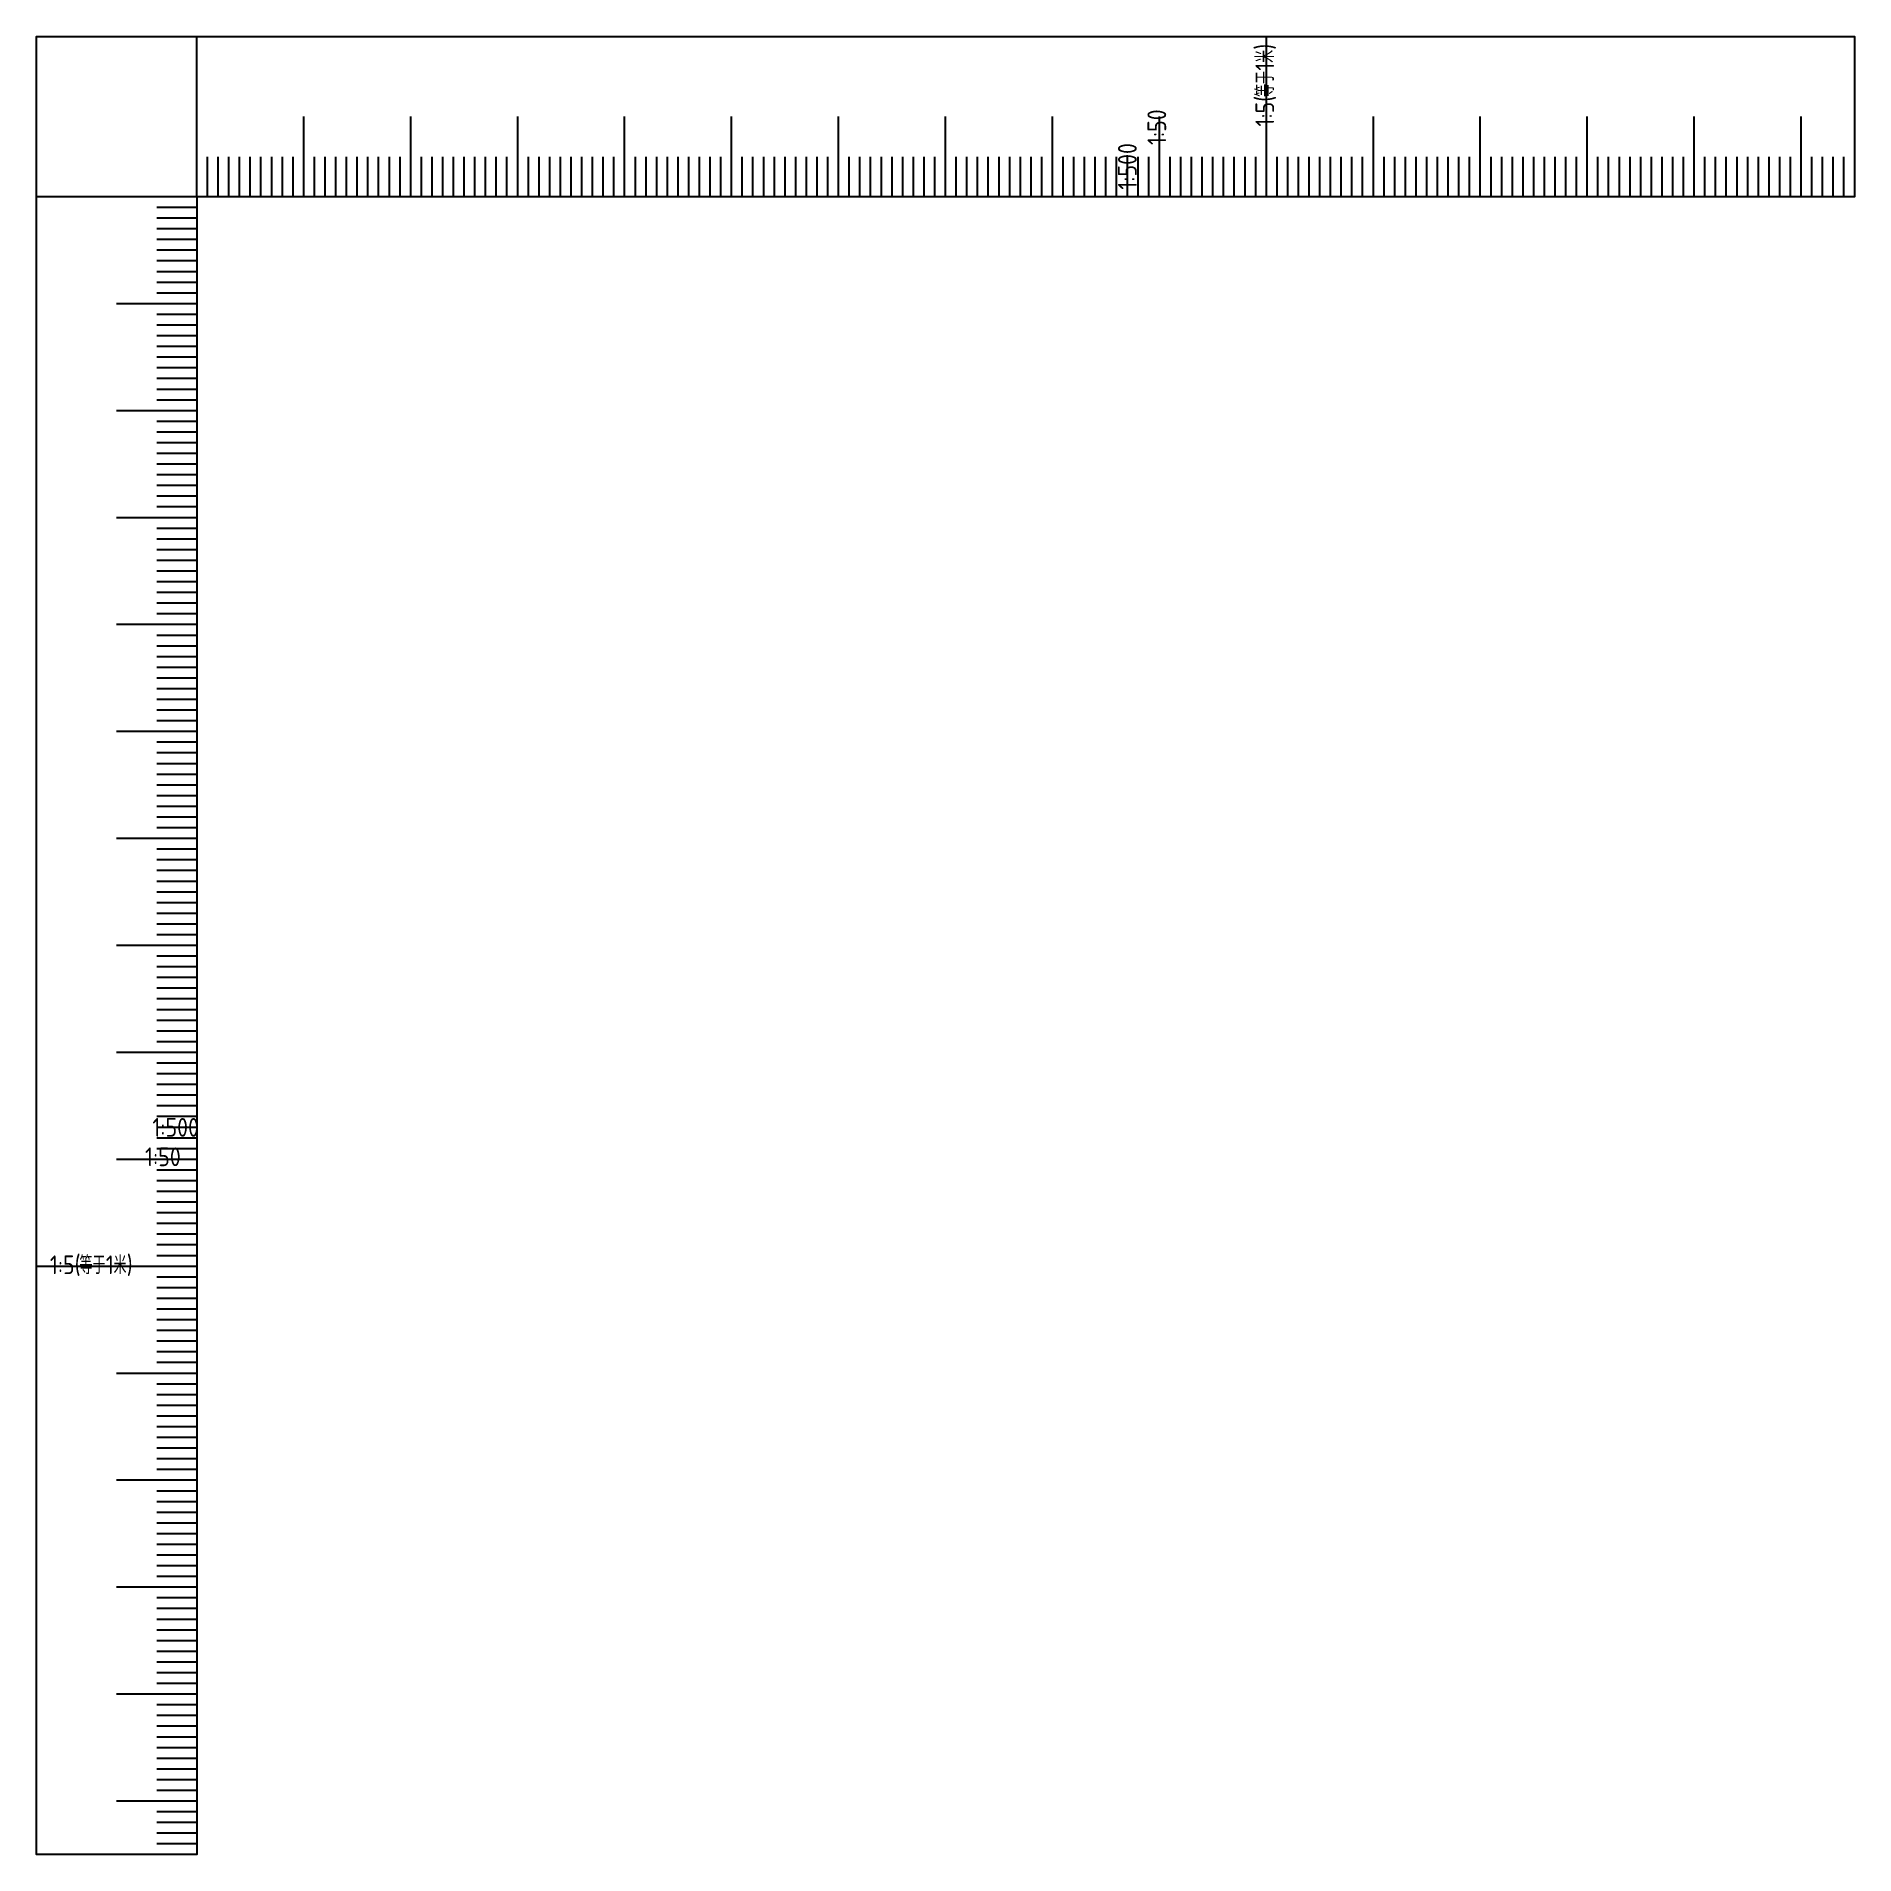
# Model space of a CAD drawing. Header units: millimetres. Extents: x 38046 to 69892, y 8139 to 15731.
# Drawn here: x 42796.9 to 43136.9, y 13550.1 to 13890.1 of the extents above; entities that cross this region are included whole.
import ezdxf

# ---------------------------------------------------------------- set-up
doc = ezdxf.new("R2010")
doc.units = ezdxf.units.MM
doc.header["$LTSCALE"] = 1000
doc.header["$MEASUREMENT"] = 0
doc.layers.get('0').update_dxf_attribs({"color": 3})
for name, color, linetype in [('PUB_TEXT', 3, 'Continuous'), ('图层1', 1, 'Continuous'), ('图层3', 253, 'Continuous')]:
    doc.layers.add(name, color=color, linetype=linetype)
doc.styles.get("Standard").update_dxf_attribs({"font": 'gbenor.shx', "bigfont": 'gbcbig.shx'})

msp = doc.modelspace()

# ---------------------------------------------------------------- texts
at = {"layer": 'PUB_TEXT'}
for s, height, p in [(')', 3.5, (43028.36, 13887.6)), ('米', 3.38, (43028.36, 13885.14)), ('等于', 3.376, (43028.36, 13878.77)), ('1', 3.5, (43028.36, 13883.68)), ('1:50', 3.5, (43008.17, 13869.77)), ('1:5(', 3.5, (43028.36, 13873.23)), ('1:500', 3.5, (43002.66, 13861.42))]:
    msp.add_text(s, height=height, rotation=90, dxfattribs=at).set_placement(p)
for s, height, p in [('1:500', 3.5, (42818.59, 13684.34)), ('1:50', 3.5, (42817.23, 13678.83)), ('1:5(', 3.5, (42799.43, 13658.64)), ('等于', 3.376, (42804.97, 13658.64)), ('1', 3.5, (42809.89, 13658.64)), ('米', 3.38, (42811.34, 13658.64)), (')', 3.5, (42813.8, 13658.64))]:
    msp.add_text(s, height=height, dxfattribs=at).set_placement(p)

# ---------------------------------------------------------------- linework, layer by layer
for points in [[(42826.91, 13860.09), (42826.91, 13890.09)], [(43026.91, 13860.09), (43026.91, 13890.09)], [(42846.91, 13860.09), (42846.91, 13875.09)], [(42846.91, 13860.09), (42846.91, 13875.09)], [(42846.91, 13860.09), (42846.91, 13875.09)], [(42866.91, 13860.09), (42866.91, 13875.09)], [(42866.91, 13860.09), (42866.91, 13875.09)], [(42866.91, 13860.09), (42866.91, 13875.09)], [(42866.91, 13860.09), (42866.91, 13875.09)], [(42886.91, 13860.09), (42886.91, 13875.09)], [(42886.91, 13860.09), (42886.91, 13875.09)], [(42886.91, 13860.09), (42886.91, 13875.09)], [(42886.91, 13860.09), (42886.91, 13875.09)], [(42906.91, 13860.09), (42906.91, 13875.09)], [(42906.91, 13860.09), (42906.91, 13875.09)], [(42906.91, 13860.09), (42906.91, 13875.09)], [(42906.91, 13860.09), (42906.91, 13875.09)], [(42906.91, 13860.09), (42906.91, 13875.09)], [(42906.91, 13860.09), (42906.91, 13875.09)], [(42926.91, 13860.09), (42926.91, 13875.09)], [(42926.91, 13860.09), (42926.91, 13875.09)], [(42926.91, 13860.09), (42926.91, 13875.09)], [(42946.91, 13860.09), (42946.91, 13875.09)], [(42946.91, 13860.09), (42946.91, 13875.09)], [(42946.91, 13860.09), (42946.91, 13875.09)], [(42946.91, 13860.09), (42946.91, 13875.09)], [(42966.91, 13860.09), (42966.91, 13875.09)], [(42966.91, 13860.09), (42966.91, 13875.09)], [(42966.91, 13860.09), (42966.91, 13875.09)], [(42966.91, 13860.09), (42966.91, 13875.09)], [(42966.91, 13860.09), (42966.91, 13875.09)], [(42966.91, 13860.09), (42966.91, 13875.09)], [(42966.91, 13860.09), (42966.91, 13875.09)], [(42966.91, 13860.09), (42966.91, 13875.09)], [(42986.91, 13860.09), (42986.91, 13875.09)], [(42986.91, 13860.09), (42986.91, 13875.09)], [(42986.91, 13860.09), (42986.91, 13875.09)], [(42986.91, 13860.09), (42986.91, 13875.09)], [(42986.91, 13860.09), (42986.91, 13875.09)], [(43006.91, 13860.09), (43006.91, 13875.09)], [(43006.91, 13860.09), (43006.91, 13875.09)], [(43006.91, 13860.09), (43006.91, 13875.09)], [(43006.91, 13860.09), (43006.91, 13875.09)], [(43006.91, 13860.09), (43006.91, 13875.09)], [(43006.91, 13860.09), (43006.91, 13875.09)], [(43006.91, 13860.09), (43006.91, 13875.09)], [(43006.91, 13860.09), (43006.91, 13875.09)], [(43006.91, 13860.09), (43006.91, 13875.09)], [(43046.91, 13860.09), (43046.91, 13875.09)], [(43066.91, 13860.09), (43066.91, 13875.09)], [(43086.91, 13860.09), (43086.91, 13875.09)], [(43086.91, 13860.09), (43086.91, 13875.09)], [(43106.91, 13860.09), (43106.91, 13875.09)], [(43106.91, 13860.09), (43106.91, 13875.09)], [(43106.91, 13860.09), (43106.91, 13875.09)], [(43126.91, 13860.09), (43126.91, 13875.09)], [(43126.91, 13860.09), (43126.91, 13875.09)], [(43126.91, 13860.09), (43126.91, 13875.09)], [(42826.91, 13860.09), (42826.91, 13867.59)], [(43026.91, 13860.09), (43026.91, 13867.59)], [(43026.91, 13860.09), (43026.91, 13867.59)], [(43026.91, 13860.09), (43026.91, 13867.59)], [(43026.91, 13860.09), (43026.91, 13867.59)], [(42826.91, 13860.09), (42796.91, 13860.09)], [(42826.91, 13860.09), (42819.41, 13860.09)], [(42826.91, 13840.09), (42811.91, 13840.09)], [(42826.91, 13840.09), (42811.91, 13840.09)], [(42826.91, 13840.09), (42811.91, 13840.09)], [(42826.91, 13820.09), (42811.91, 13820.09)], [(42826.91, 13820.09), (42811.91, 13820.09)], [(42826.91, 13820.09), (42811.91, 13820.09)], [(42826.91, 13820.09), (42811.91, 13820.09)], [(42826.91, 13800.09), (42811.91, 13800.09)], [(42826.91, 13800.09), (42811.91, 13800.09)], [(42826.91, 13800.09), (42811.91, 13800.09)], [(42826.91, 13800.09), (42811.91, 13800.09)], [(42826.91, 13780.09), (42811.91, 13780.09)], [(42826.91, 13780.09), (42811.91, 13780.09)], [(42826.91, 13780.09), (42811.91, 13780.09)], [(42826.91, 13780.09), (42811.91, 13780.09)], [(42826.91, 13780.09), (42811.91, 13780.09)], [(42826.91, 13780.09), (42811.91, 13780.09)], [(42826.91, 13760.09), (42811.91, 13760.09)], [(42826.91, 13760.09), (42811.91, 13760.09)], [(42826.91, 13760.09), (42811.91, 13760.09)], [(42826.91, 13740.09), (42811.91, 13740.09)], [(42826.91, 13740.09), (42811.91, 13740.09)], [(42826.91, 13740.09), (42811.91, 13740.09)], [(42826.91, 13740.09), (42811.91, 13740.09)], [(42826.91, 13720.09), (42811.91, 13720.09)], [(42826.91, 13720.09), (42811.91, 13720.09)], [(42826.91, 13720.09), (42811.91, 13720.09)], [(42826.91, 13720.09), (42811.91, 13720.09)], [(42826.91, 13720.09), (42811.91, 13720.09)], [(42826.91, 13720.09), (42811.91, 13720.09)], [(42826.91, 13720.09), (42811.91, 13720.09)], [(42826.91, 13720.09), (42811.91, 13720.09)], [(42826.91, 13700.09), (42811.91, 13700.09)], [(42826.91, 13700.09), (42811.91, 13700.09)], [(42826.91, 13700.09), (42811.91, 13700.09)], [(42826.91, 13700.09), (42811.91, 13700.09)], [(42826.91, 13700.09), (42811.91, 13700.09)], [(42826.91, 13680.09), (42811.91, 13680.09)], [(42826.91, 13680.09), (42811.91, 13680.09)], [(42826.91, 13680.09), (42811.91, 13680.09)], [(42826.91, 13680.09), (42811.91, 13680.09)], [(42826.91, 13680.09), (42811.91, 13680.09)], [(42826.91, 13680.09), (42811.91, 13680.09)], [(42826.91, 13680.09), (42811.91, 13680.09)], [(42826.91, 13680.09), (42811.91, 13680.09)], [(42826.91, 13680.09), (42811.91, 13680.09)], [(42826.91, 13660.09), (42796.91, 13660.09)], [(42826.91, 13660.09), (42819.41, 13660.09)], [(42826.91, 13660.09), (42819.41, 13660.09)], [(42826.91, 13660.09), (42819.41, 13660.09)], [(42826.91, 13660.09), (42819.41, 13660.09)], [(42826.91, 13640.09), (42811.91, 13640.09)], [(42826.91, 13620.09), (42811.91, 13620.09)], [(42826.91, 13600.09), (42811.91, 13600.09)], [(42826.91, 13600.09), (42811.91, 13600.09)], [(42826.91, 13580.09), (42811.91, 13580.09)], [(42826.91, 13580.09), (42811.91, 13580.09)], [(42826.91, 13580.09), (42811.91, 13580.09)], [(42826.91, 13560.09), (42811.91, 13560.09)], [(42826.91, 13560.09), (42811.91, 13560.09)], [(42826.91, 13560.09), (42811.91, 13560.09)]]:
    msp.add_lwpolyline(points)
at = {"layer": '图层1'}
msp.add_lwpolyline([(42826.91, 13860.09), (42826.91, 13550.09), (42796.91, 13550.09), (42796.91, 13890.09), (43136.91, 13890.09), (43136.91, 13860.09), (42826.91, 13860.09)], dxfattribs=at)
at = {"layer": '图层3'}
for points in [[(42828.91, 13860.09), (42828.91, 13867.59)], [(42830.91, 13860.09), (42830.91, 13867.59)], [(42832.91, 13860.09), (42832.91, 13867.59)], [(42834.91, 13860.09), (42834.91, 13867.59)], [(42836.91, 13860.09), (42836.91, 13867.59)], [(42838.91, 13860.09), (42838.91, 13867.59)], [(42840.91, 13860.09), (42840.91, 13867.59)], [(42842.91, 13860.09), (42842.91, 13867.59)], [(42844.91, 13860.09), (42844.91, 13867.59)], [(42848.91, 13860.09), (42848.91, 13867.59)], [(42850.91, 13860.09), (42850.91, 13867.59)], [(42852.91, 13860.09), (42852.91, 13867.59)], [(42854.91, 13860.09), (42854.91, 13867.59)], [(42856.91, 13860.09), (42856.91, 13867.59)], [(42858.91, 13860.09), (42858.91, 13867.59)], [(42860.91, 13860.09), (42860.91, 13867.59)], [(42862.91, 13860.09), (42862.91, 13867.59)], [(42864.91, 13860.09), (42864.91, 13867.59)], [(42864.91, 13860.09), (42864.91, 13867.59)], [(42868.91, 13860.09), (42868.91, 13867.59)], [(42870.91, 13860.09), (42870.91, 13867.59)], [(42872.91, 13860.09), (42872.91, 13867.59)], [(42874.91, 13860.09), (42874.91, 13867.59)], [(42876.91, 13860.09), (42876.91, 13867.59)], [(42878.91, 13860.09), (42878.91, 13867.59)], [(42880.91, 13860.09), (42880.91, 13867.59)], [(42882.91, 13860.09), (42882.91, 13867.59)], [(42884.91, 13860.09), (42884.91, 13867.59)], [(42888.91, 13860.09), (42888.91, 13867.59)], [(42888.91, 13860.09), (42888.91, 13867.59)], [(42890.91, 13860.09), (42890.91, 13867.59)], [(42890.91, 13860.09), (42890.91, 13867.59)], [(42892.91, 13860.09), (42892.91, 13867.59)], [(42892.91, 13860.09), (42892.91, 13867.59)], [(42894.91, 13860.09), (42894.91, 13867.59)], [(42894.91, 13860.09), (42894.91, 13867.59)], [(42896.91, 13860.09), (42896.91, 13867.59)], [(42898.91, 13860.09), (42898.91, 13867.59)], [(42900.91, 13860.09), (42900.91, 13867.59)], [(42902.91, 13860.09), (42902.91, 13867.59)], [(42904.91, 13860.09), (42904.91, 13867.59)], [(42908.91, 13860.09), (42908.91, 13867.59)], [(42908.91, 13860.09), (42908.91, 13867.59)], [(42908.91, 13860.09), (42908.91, 13867.59)], [(42910.91, 13860.09), (42910.91, 13867.59)], [(42912.91, 13860.09), (42912.91, 13867.59)], [(42914.91, 13860.09), (42914.91, 13867.59)], [(42916.91, 13860.09), (42916.91, 13867.59)], [(42918.91, 13860.09), (42918.91, 13867.59)], [(42920.91, 13860.09), (42920.91, 13867.59)], [(42922.91, 13860.09), (42922.91, 13867.59)], [(42924.91, 13860.09), (42924.91, 13867.59)], [(42928.91, 13860.09), (42928.91, 13867.59)], [(42930.91, 13860.09), (42930.91, 13867.59)], [(42932.91, 13860.09), (42932.91, 13867.59)], [(42934.91, 13860.09), (42934.91, 13867.59)], [(42936.91, 13860.09), (42936.91, 13867.59)], [(42938.91, 13860.09), (42938.91, 13867.59)], [(42940.91, 13860.09), (42940.91, 13867.59)], [(42942.91, 13860.09), (42942.91, 13867.59)], [(42944.91, 13860.09), (42944.91, 13867.59)], [(42944.91, 13860.09), (42944.91, 13867.59)], [(42948.91, 13860.09), (42948.91, 13867.59)], [(42950.91, 13860.09), (42950.91, 13867.59)], [(42952.91, 13860.09), (42952.91, 13867.59)], [(42954.91, 13860.09), (42954.91, 13867.59)], [(42956.91, 13860.09), (42956.91, 13867.59)], [(42958.91, 13860.09), (42958.91, 13867.59)], [(42960.91, 13860.09), (42960.91, 13867.59)], [(42962.91, 13860.09), (42962.91, 13867.59)], [(42964.91, 13860.09), (42964.91, 13867.59)], [(42968.91, 13860.09), (42968.91, 13867.59)], [(42968.91, 13860.09), (42968.91, 13867.59)], [(42970.91, 13860.09), (42970.91, 13867.59)], [(42970.91, 13860.09), (42970.91, 13867.59)], [(42972.91, 13860.09), (42972.91, 13867.59)], [(42972.91, 13860.09), (42972.91, 13867.59)], [(42974.91, 13860.09), (42974.91, 13867.59)], [(42974.91, 13860.09), (42974.91, 13867.59)], [(42976.91, 13860.09), (42976.91, 13867.59)], [(42978.91, 13860.09), (42978.91, 13867.59)], [(42980.91, 13860.09), (42980.91, 13867.59)], [(42982.91, 13860.09), (42982.91, 13867.59)], [(42984.91, 13860.09), (42984.91, 13867.59)], [(42988.91, 13860.09), (42988.91, 13867.59)], [(42988.91, 13860.09), (42988.91, 13867.59)], [(42990.91, 13860.09), (42990.91, 13867.59)], [(42992.91, 13860.09), (42992.91, 13867.59)], [(42994.91, 13860.09), (42994.91, 13867.59)], [(42996.91, 13860.09), (42996.91, 13867.59)], [(42998.91, 13860.09), (42998.91, 13867.59)], [(43000.91, 13860.09), (43000.91, 13867.59)], [(43002.91, 13860.09), (43002.91, 13867.59)], [(43004.91, 13860.09), (43004.91, 13867.59)], [(43008.91, 13860.09), (43008.91, 13867.59)], [(43008.91, 13860.09), (43008.91, 13867.59)], [(43010.91, 13860.09), (43010.91, 13867.59)], [(43012.91, 13860.09), (43012.91, 13867.59)], [(43014.91, 13860.09), (43014.91, 13867.59)], [(43016.91, 13860.09), (43016.91, 13867.59)], [(43018.91, 13860.09), (43018.91, 13867.59)], [(43020.91, 13860.09), (43020.91, 13867.59)], [(43022.91, 13860.09), (43022.91, 13867.59)], [(43024.91, 13860.09), (43024.91, 13867.59)], [(43028.91, 13860.09), (43028.91, 13867.59)], [(43030.91, 13860.09), (43030.91, 13867.59)], [(43032.91, 13860.09), (43032.91, 13867.59)], [(43034.91, 13860.09), (43034.91, 13867.59)], [(43036.91, 13860.09), (43036.91, 13867.59)], [(43038.91, 13860.09), (43038.91, 13867.59)], [(43040.91, 13860.09), (43040.91, 13867.59)], [(43042.91, 13860.09), (43042.91, 13867.59)], [(43044.91, 13860.09), (43044.91, 13867.59)], [(43048.91, 13860.09), (43048.91, 13867.59)], [(43050.91, 13860.09), (43050.91, 13867.59)], [(43052.91, 13860.09), (43052.91, 13867.59)], [(43054.91, 13860.09), (43054.91, 13867.59)], [(43056.91, 13860.09), (43056.91, 13867.59)], [(43058.91, 13860.09), (43058.91, 13867.59)], [(43060.91, 13860.09), (43060.91, 13867.59)], [(43062.91, 13860.09), (43062.91, 13867.59)], [(43064.91, 13860.09), (43064.91, 13867.59)], [(43068.91, 13860.09), (43068.91, 13867.59)], [(43070.91, 13860.09), (43070.91, 13867.59)], [(43072.91, 13860.09), (43072.91, 13867.59)], [(43074.91, 13860.09), (43074.91, 13867.59)], [(43076.91, 13860.09), (43076.91, 13867.59)], [(43078.91, 13860.09), (43078.91, 13867.59)], [(43080.91, 13860.09), (43080.91, 13867.59)], [(43082.91, 13860.09), (43082.91, 13867.59)], [(43084.91, 13860.09), (43084.91, 13867.59)], [(43088.91, 13860.09), (43088.91, 13867.59)], [(43090.91, 13860.09), (43090.91, 13867.59)], [(43092.91, 13860.09), (43092.91, 13867.59)], [(43094.91, 13860.09), (43094.91, 13867.59)], [(43096.91, 13860.09), (43096.91, 13867.59)], [(43098.91, 13860.09), (43098.91, 13867.59)], [(43100.91, 13860.09), (43100.91, 13867.59)], [(43102.91, 13860.09), (43102.91, 13867.59)], [(43104.91, 13860.09), (43104.91, 13867.59)], [(43104.91, 13860.09), (43104.91, 13867.59)], [(43108.91, 13860.09), (43108.91, 13867.59)], [(43110.91, 13860.09), (43110.91, 13867.59)], [(43112.91, 13860.09), (43112.91, 13867.59)], [(43114.91, 13860.09), (43114.91, 13867.59)], [(43116.91, 13860.09), (43116.91, 13867.59)], [(43118.91, 13860.09), (43118.91, 13867.59)], [(43120.91, 13860.09), (43120.91, 13867.59)], [(43122.91, 13860.09), (43122.91, 13867.59)], [(43124.91, 13860.09), (43124.91, 13867.59)], [(43128.91, 13860.09), (43128.91, 13867.59)], [(43130.91, 13860.09), (43130.91, 13867.59)], [(43132.91, 13860.09), (43132.91, 13867.59)], [(43134.91, 13860.09), (43134.91, 13867.59)], [(42826.91, 13858.09), (42819.41, 13858.09)], [(42826.91, 13856.09), (42819.41, 13856.09)], [(42826.91, 13854.09), (42819.41, 13854.09)], [(42826.91, 13852.09), (42819.41, 13852.09)], [(42826.91, 13850.09), (42819.41, 13850.09)], [(42826.91, 13848.09), (42819.41, 13848.09)], [(42826.91, 13846.09), (42819.41, 13846.09)], [(42826.91, 13844.09), (42819.41, 13844.09)], [(42826.91, 13842.09), (42819.41, 13842.09)], [(42826.91, 13838.09), (42819.41, 13838.09)], [(42826.91, 13836.09), (42819.41, 13836.09)], [(42826.91, 13834.09), (42819.41, 13834.09)], [(42826.91, 13832.09), (42819.41, 13832.09)], [(42826.91, 13830.09), (42819.41, 13830.09)], [(42826.91, 13828.09), (42819.41, 13828.09)], [(42826.91, 13826.09), (42819.41, 13826.09)], [(42826.91, 13824.09), (42819.41, 13824.09)], [(42826.91, 13822.09), (42819.41, 13822.09)], [(42826.91, 13822.09), (42819.41, 13822.09)], [(42826.91, 13818.09), (42819.41, 13818.09)], [(42826.91, 13816.09), (42819.41, 13816.09)], [(42826.91, 13814.09), (42819.41, 13814.09)], [(42826.91, 13812.09), (42819.41, 13812.09)], [(42826.91, 13810.09), (42819.41, 13810.09)], [(42826.91, 13808.09), (42819.41, 13808.09)], [(42826.91, 13806.09), (42819.41, 13806.09)], [(42826.91, 13804.09), (42819.41, 13804.09)], [(42826.91, 13802.09), (42819.41, 13802.09)], [(42826.91, 13798.09), (42819.41, 13798.09)], [(42826.91, 13798.09), (42819.41, 13798.09)], [(42826.91, 13796.09), (42819.41, 13796.09)], [(42826.91, 13796.09), (42819.41, 13796.09)], [(42826.91, 13794.09), (42819.41, 13794.09)], [(42826.91, 13794.09), (42819.41, 13794.09)], [(42826.91, 13792.09), (42819.41, 13792.09)], [(42826.91, 13792.09), (42819.41, 13792.09)], [(42826.91, 13790.09), (42819.41, 13790.09)], [(42826.91, 13788.09), (42819.41, 13788.09)], [(42826.91, 13786.09), (42819.41, 13786.09)], [(42826.91, 13784.09), (42819.41, 13784.09)], [(42826.91, 13782.09), (42819.41, 13782.09)], [(42826.91, 13778.09), (42819.41, 13778.09)], [(42826.91, 13778.09), (42819.41, 13778.09)], [(42826.91, 13778.09), (42819.41, 13778.09)], [(42826.91, 13776.09), (42819.41, 13776.09)], [(42826.91, 13774.09), (42819.41, 13774.09)], [(42826.91, 13772.09), (42819.41, 13772.09)], [(42826.91, 13770.09), (42819.41, 13770.09)], [(42826.91, 13768.09), (42819.41, 13768.09)], [(42826.91, 13766.09), (42819.41, 13766.09)], [(42826.91, 13764.09), (42819.41, 13764.09)], [(42826.91, 13762.09), (42819.41, 13762.09)], [(42826.91, 13758.09), (42819.41, 13758.09)], [(42826.91, 13756.09), (42819.41, 13756.09)], [(42826.91, 13754.09), (42819.41, 13754.09)], [(42826.91, 13752.09), (42819.41, 13752.09)], [(42826.91, 13750.09), (42819.41, 13750.09)], [(42826.91, 13748.09), (42819.41, 13748.09)], [(42826.91, 13746.09), (42819.41, 13746.09)], [(42826.91, 13744.09), (42819.41, 13744.09)], [(42826.91, 13742.09), (42819.41, 13742.09)], [(42826.91, 13742.09), (42819.41, 13742.09)], [(42826.91, 13738.09), (42819.41, 13738.09)], [(42826.91, 13736.09), (42819.41, 13736.09)], [(42826.91, 13734.09), (42819.41, 13734.09)], [(42826.91, 13732.09), (42819.41, 13732.09)], [(42826.91, 13730.09), (42819.41, 13730.09)], [(42826.91, 13728.09), (42819.41, 13728.09)], [(42826.91, 13726.09), (42819.41, 13726.09)], [(42826.91, 13724.09), (42819.41, 13724.09)], [(42826.91, 13722.09), (42819.41, 13722.09)], [(42826.91, 13718.09), (42819.41, 13718.09)], [(42826.91, 13718.09), (42819.41, 13718.09)], [(42826.91, 13716.09), (42819.41, 13716.09)], [(42826.91, 13716.09), (42819.41, 13716.09)], [(42826.91, 13714.09), (42819.41, 13714.09)], [(42826.91, 13714.09), (42819.41, 13714.09)], [(42826.91, 13712.09), (42819.41, 13712.09)], [(42826.91, 13712.09), (42819.41, 13712.09)], [(42826.91, 13710.09), (42819.41, 13710.09)], [(42826.91, 13708.09), (42819.41, 13708.09)], [(42826.91, 13706.09), (42819.41, 13706.09)], [(42826.91, 13704.09), (42819.41, 13704.09)], [(42826.91, 13702.09), (42819.41, 13702.09)], [(42826.91, 13698.09), (42819.41, 13698.09)], [(42826.91, 13698.09), (42819.41, 13698.09)], [(42826.91, 13696.09), (42819.41, 13696.09)], [(42826.91, 13694.09), (42819.41, 13694.09)], [(42826.91, 13692.09), (42819.41, 13692.09)], [(42826.91, 13690.09), (42819.41, 13690.09)], [(42826.91, 13688.09), (42819.41, 13688.09)], [(42826.91, 13686.09), (42819.41, 13686.09)], [(42826.91, 13684.09), (42819.41, 13684.09)], [(42826.91, 13682.09), (42819.41, 13682.09)], [(42826.91, 13678.09), (42819.41, 13678.09)], [(42826.91, 13678.09), (42819.41, 13678.09)], [(42826.91, 13676.09), (42819.41, 13676.09)], [(42826.91, 13674.09), (42819.41, 13674.09)], [(42826.91, 13672.09), (42819.41, 13672.09)], [(42826.91, 13670.09), (42819.41, 13670.09)], [(42826.91, 13668.09), (42819.41, 13668.09)], [(42826.91, 13666.09), (42819.41, 13666.09)], [(42826.91, 13664.09), (42819.41, 13664.09)], [(42826.91, 13662.09), (42819.41, 13662.09)], [(42826.91, 13658.09), (42819.41, 13658.09)], [(42826.91, 13656.09), (42819.41, 13656.09)], [(42826.91, 13654.09), (42819.41, 13654.09)], [(42826.91, 13652.09), (42819.41, 13652.09)], [(42826.91, 13650.09), (42819.41, 13650.09)], [(42826.91, 13648.09), (42819.41, 13648.09)], [(42826.91, 13646.09), (42819.41, 13646.09)], [(42826.91, 13644.09), (42819.41, 13644.09)], [(42826.91, 13642.09), (42819.41, 13642.09)], [(42826.91, 13638.09), (42819.41, 13638.09)], [(42826.91, 13636.09), (42819.41, 13636.09)], [(42826.91, 13634.09), (42819.41, 13634.09)], [(42826.91, 13632.09), (42819.41, 13632.09)], [(42826.91, 13630.09), (42819.41, 13630.09)], [(42826.91, 13628.09), (42819.41, 13628.09)], [(42826.91, 13626.09), (42819.41, 13626.09)], [(42826.91, 13624.09), (42819.41, 13624.09)], [(42826.91, 13622.09), (42819.41, 13622.09)], [(42826.91, 13618.09), (42819.41, 13618.09)], [(42826.91, 13616.09), (42819.41, 13616.09)], [(42826.91, 13614.09), (42819.41, 13614.09)], [(42826.91, 13612.09), (42819.41, 13612.09)], [(42826.91, 13610.09), (42819.41, 13610.09)], [(42826.91, 13608.09), (42819.41, 13608.09)], [(42826.91, 13606.09), (42819.41, 13606.09)], [(42826.91, 13604.09), (42819.41, 13604.09)], [(42826.91, 13602.09), (42819.41, 13602.09)], [(42826.91, 13598.09), (42819.41, 13598.09)], [(42826.91, 13596.09), (42819.41, 13596.09)], [(42826.91, 13594.09), (42819.41, 13594.09)], [(42826.91, 13592.09), (42819.41, 13592.09)], [(42826.91, 13590.09), (42819.41, 13590.09)], [(42826.91, 13588.09), (42819.41, 13588.09)], [(42826.91, 13586.09), (42819.41, 13586.09)], [(42826.91, 13584.09), (42819.41, 13584.09)], [(42826.91, 13582.09), (42819.41, 13582.09)], [(42826.91, 13582.09), (42819.41, 13582.09)], [(42826.91, 13578.09), (42819.41, 13578.09)], [(42826.91, 13576.09), (42819.41, 13576.09)], [(42826.91, 13574.09), (42819.41, 13574.09)], [(42826.91, 13572.09), (42819.41, 13572.09)], [(42826.91, 13570.09), (42819.41, 13570.09)], [(42826.91, 13568.09), (42819.41, 13568.09)], [(42826.91, 13566.09), (42819.41, 13566.09)], [(42826.91, 13564.09), (42819.41, 13564.09)], [(42826.91, 13562.09), (42819.41, 13562.09)], [(42826.91, 13558.09), (42819.41, 13558.09)], [(42826.91, 13556.09), (42819.41, 13556.09)], [(42826.91, 13554.09), (42819.41, 13554.09)], [(42826.91, 13552.09), (42819.41, 13552.09)]]:
    msp.add_lwpolyline(points, dxfattribs=at)

msp.set_redraw_order([(e.dxf.handle, doc.entitydb.next_handle()) for e in msp.query("TEXT MTEXT ATTDEF DIMENSION ARC_DIMENSION")])  # texts and dimensions are drawn at this point

doc.saveas('drawing.dxf')
